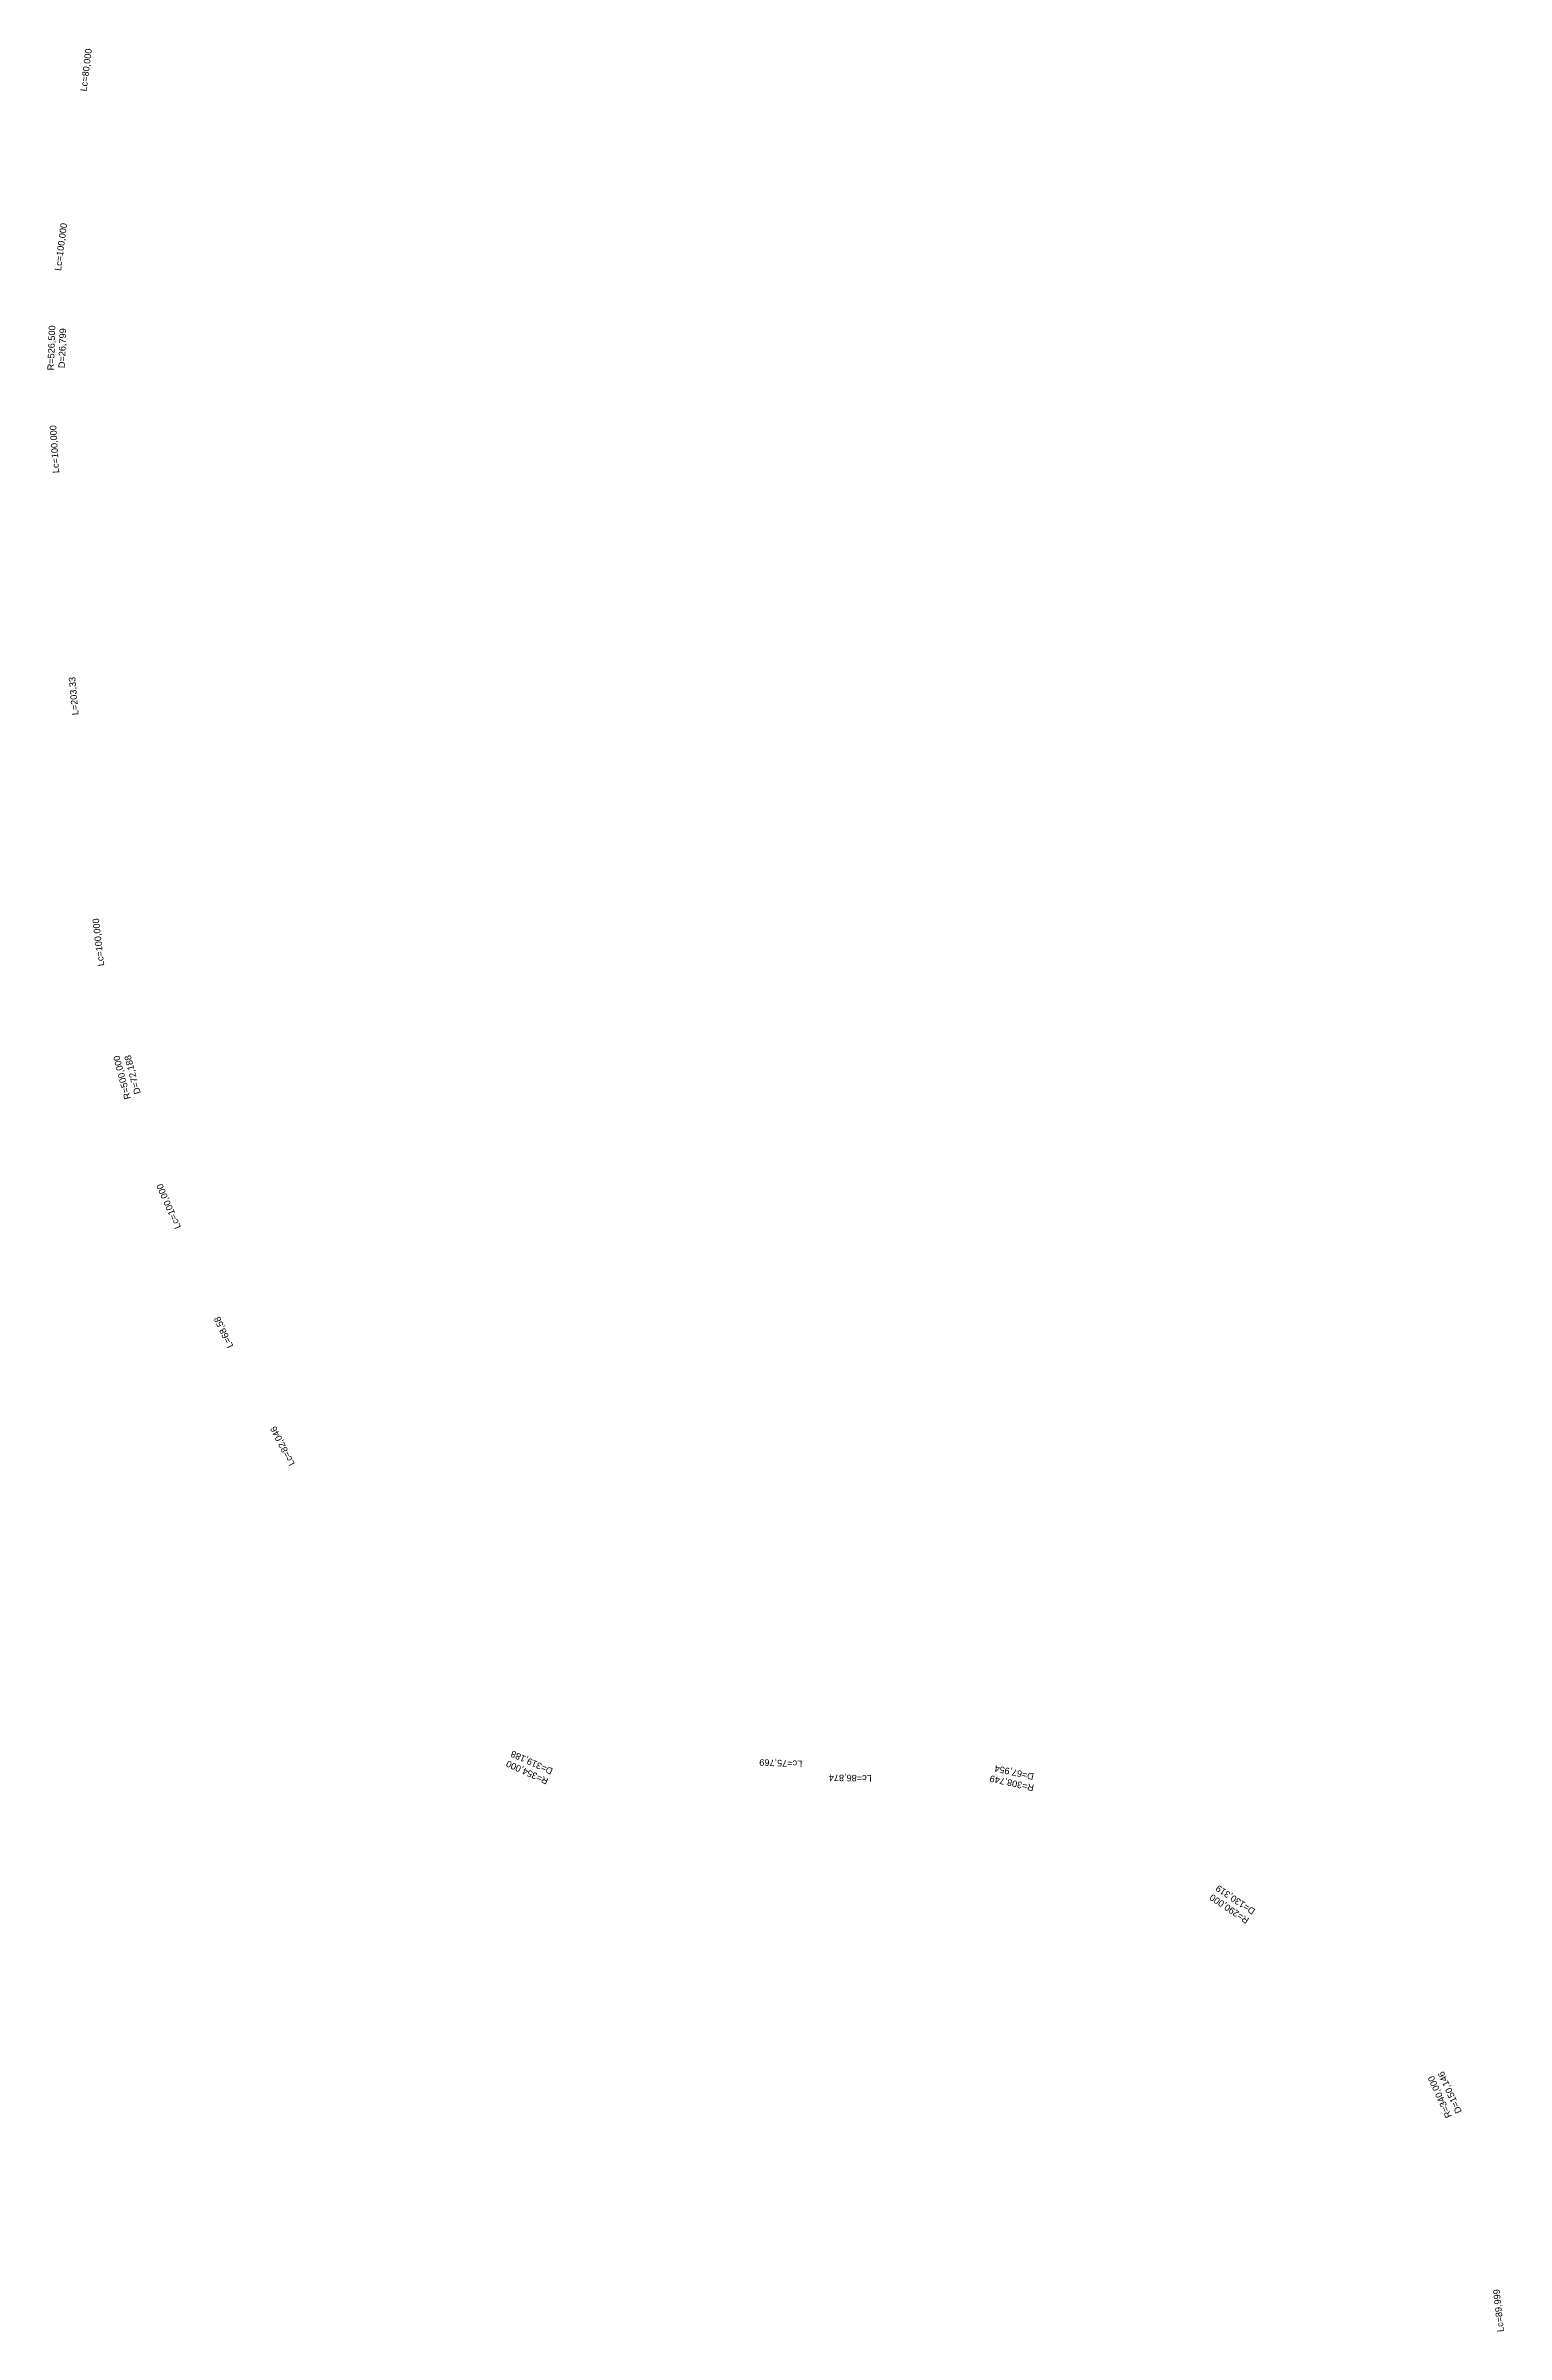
# Model space of a CAD drawing. Header units: metres. Extents: x 286428 to 330459, y 7396756 to 7466152.
# Drawn here: x 320665 to 321557, y 7424392 to 7425790 of the extents above; entities that cross this region are included whole.
import ezdxf

# ---------------------------------------------------------------- set-up
doc = ezdxf.new("R2010")
doc.units = ezdxf.units.M
doc.header["$LTSCALE"] = 10
doc.layers.add('U-HZ-CURVAS', color=2, linetype='Continuous', lineweight=0)
doc.layers.add('U-HZ-EIXO-TXT', color=2, linetype='Continuous')
doc.styles.add('ARIAL', font='arial.ttf')

msp = doc.modelspace()

# ---------------------------------------------------------------- texts
at = {"layer": 'U-HZ-CURVAS', "color": 2, "linetype": 'Continuous', "lineweight": -3, "char_height": 4, "attachment_point": 2, "style": 'ARIAL', "bg_fill": 3, "box_fill_scale": 1.3175, "bg_fill_color": 256, "bg_fill_true_color": 13158600, "bg_fill_transparency": 0}
for s, insert, width, rotation in [('{\\C256;Lc=82,046}', (320807.6, 7424933.6), 25.847, 116.7009), ('{\\C256;Lc=75,769}', (321113.8, 7424738.8), 25.858, 177.9237), ('{\\C256;Lc=86,874}', (321156.3, 7424729.7), 25.833, 179.0669), ('{\\C256;Lc=89,999}', (321550.4, 7424406.1), 25.858, 95.9004)]:
    msp.add_mtext(s, dxfattribs=dict(at, insert=insert, width=width, rotation=rotation))
at = {"layer": 'U-HZ-EIXO-TXT', "color": 2, "linetype": 'Continuous', "lineweight": -3, "char_height": 4, "style": 'ARIAL', "bg_fill": 3, "bg_fill_color": 256, "bg_fill_true_color": 13158600, "bg_fill_transparency": 0}
for s, insert, width, attachment_point, rotation, box_fill_scale in [('Lc=80,000', (320687.4, 7425775.6), 25.836, 2, 82.82, 1.375), ('Lc=100,000', (320672, 7425667.5), 28.974, 2, 82.6845, 1.375), ('{\\C256;R=526,500\\PD=26,799}', (320666.2, 7425605.6), 27.059, 2, 88.198, 1.25), ('Lc=100,000', (320668.1, 7425543.5), 28.974, 2, 93.7115, 1.375), ('L=203,33', (320679.8, 7425392.6), 23.027, 2, 95.0714, 1.05), ('Lc=100,000', (320694.9, 7425242.1), 28.974, 2, 96.5034, 1.375), ('{\\C256;R=500,000\\PD=72,188}', (320709.4, 7425159.2), 27.059, 2, 104.9068, 1.25), ('Lc=100,000', (320738, 7425080.2), 28.974, 2, 113.3103, 1.375), ('L=68,58', (320771.6, 7425003.2), 19.897, 2, 114.7422, 1.05), ('{\\C256;R=354,000\\PD=319,188}', (320962.8, 7424743.7), 27.089, 8, 155.6076, 1.25), ('{\\C256;R=308,749\\PD=67,954}', (321254.6, 7424726.6), 27.081, 2, 167.608, 1.25), ('{\\C256;R=290,000\\PD=130,319}', (321386.8, 7424650.1), 27.089, 2, 146.2106, 1.25), ('{\\C256;R=340,000\\PD=150,146}', (321514.7, 7424536), 27.078, 2, 114.2864, 1.25)]:
    msp.add_mtext(s, dxfattribs=dict(at, insert=insert, width=width, attachment_point=attachment_point, rotation=rotation, box_fill_scale=box_fill_scale))

doc.saveas('drawing.dxf')
